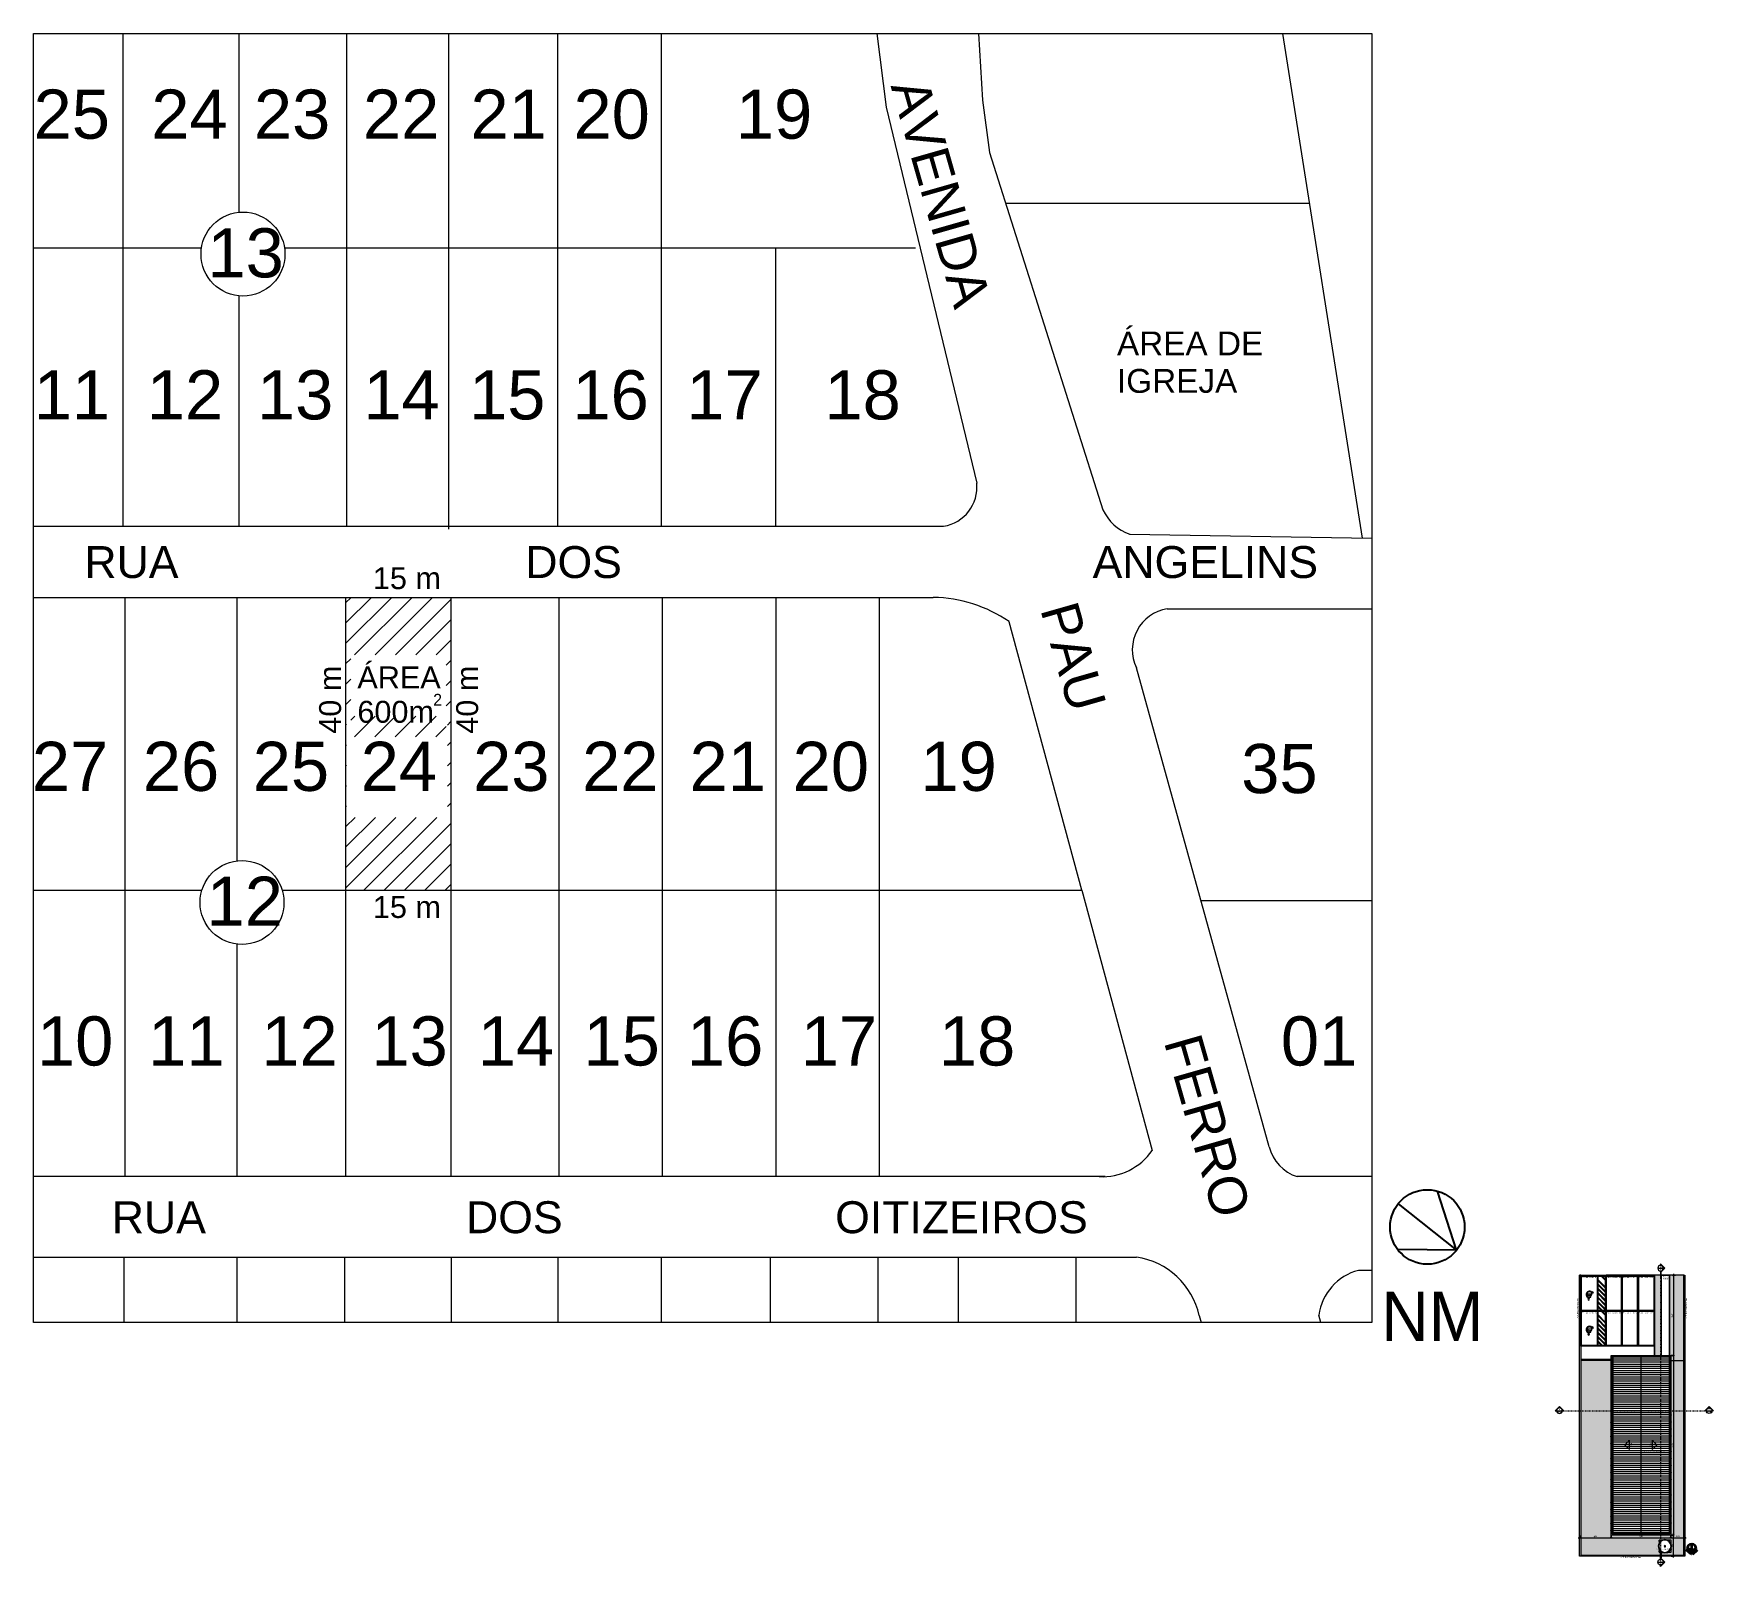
# Model space of a CAD drawing. Header units: metres. Extents: x 73 to 312, y -22 to 197.
import ezdxf

# ---------------------------------------------------------------- set-up
doc = ezdxf.new("R2010")
doc.units = ezdxf.units.M
doc.linetypes.add('_Pontos', pattern=[0.002, 0, -0.002])
for name, color, linetype, lineweight in [('Anotações genéricas', 10, 'Continuous', 9), ('Cortes', 10, 'Continuous', 9), ('Cotas', 10, 'Continuous', 9), ('Cotas-100', 10, 'Continuous', 9), ('Equipamento especial', 7, 'Continuous', 5), ('Estacionamento', 7, 'Continuous', 5), ('Janelas', 7, 'Continuous', 5), ('Linhas finas', 7, 'Continuous', 5), ('Linhas grossas', 250, 'Continuous', 25), ('Medium Lines', 90, 'Continuous', 35), ('Montantes de parede cortina', 7, 'Continuous', 5), ('Notas de texto', 10, 'Continuous', 9), ('Padrão de superfície', 7, 'Continuous', 5), ('Paredes', 7, 'Continuous', 5), ('Pilares estruturais', 7, 'Continuous', 5), ('Pisos', 7, 'Continuous', 5), ('Rampas', 7, 'Continuous', 5), ('SITUAÇÃO_dwg _3_', 8, 'Continuous', 5), ('Telhados', 7, 'Continuous', 5), ('Wide Lines', 50, 'Continuous', 70)]:
    doc.layers.add(name, color=color, linetype=linetype, lineweight=lineweight)
doc.styles.add('Arial', font='arial.ttf', dxfattribs={"height": 3.398734})
doc.styles.add('Arial_1', font='arial.ttf', dxfattribs={"height": 7.003404})
doc.styles.add('Arial_2', font='arial.ttf', dxfattribs={"height": 3.12212})
doc.styles.add('Arial_3', font='arial.ttf', dxfattribs={"height": 5.429422})
doc.styles.add('Arial_4', font='arial.ttf', dxfattribs={"height": 4.547994})
doc.styles.add('Arial_5', font='arial.ttf', dxfattribs={"height": 0.2})
doc.styles.add('Arial_6', font='arial.ttf', dxfattribs={"height": 0.002})
doc.styles.add('Century Gothic', font='GOTHIC.TTF', dxfattribs={"height": 7})
doc.styles.add('Century Gothic_1', font='GOTHIC.TTF', dxfattribs={"height": 1.7})
doc.styles.add('Century Gothic_2', font='GOTHIC.TTF', dxfattribs={"height": 0.17})
doc.styles.add('Century Gothic_3', font='GOTHIC.TTF', dxfattribs={"height": 0.1})
doc.styles.add('Century Gothic_B', font='GOTHICB.TTF', dxfattribs={"height": 0.2})
doc.styles.add('Century Gothic_B_1', font='GOTHICB.TTF', dxfattribs={"height": 0.17})
doc.dimstyles.new('externa_1_7_mm_azul_growarq', dxfattribs={"dimscale": 0.3048, "dimtxt": 0.177509, "dimasz": 1.049869, "dimexe": 0.328084, "dimexo": 0.0625, "dimgap": 0.164042, "dimtad": 1, "dimrnd": 0.01, "dimzin": 0, "dimdsep": 46, "dimtxsty": 'Century Gothic_B_1', "dimblk1": 'DOTSMALL', "dimblk2": 'DOTSMALL', "dimsah": 1, "dimcen": 0.09, "dimdle": 0.656168, "dimazin": 0, "dimtfac": 1, "dimtdec": 4, "dimtix": 1, "dimtmove": 0, "dimatfit": 3, "dimfxl": 0.984252, "dimfxlon": 1, "dimtvp": 1, "dimtolj": 1, "dimtzin": 0, "dimarcsym": 2})

msp = doc.modelspace()

# ---------------------------------------------------------------- texts
at = {"layer": 'Anotações genéricas', "color": 7, "char_height": 0.2, "width": 0.68945, "attachment_point": 1, "rotation": 90, "style": 'Arial_5'}
for insert in [(300.545, -4.596), (303.283, -4.58)]:
    msp.add_mtext('23%', dxfattribs=dict(at, insert=insert))
at = {"layer": 'Cortes', "color": 7, "attachment_point": 1}
for s, insert, char_height, width, style in [('03/04', (304.525, 20.772), 0.17, 0.72954, 'Century Gothic_2'), ('\\fCentury Gothic|b1|i0|c0|p34|;B', (304.737, 21.134), 0.2, 0.20042, 'Century Gothic_B'), ('03/04', (290.118, 0.474), 0.17, 0.72954, 'Century Gothic_2'), ('\\fCentury Gothic|b1|i0|c0|p34|;A', (290.308, 0.837), 0.2, 0.25654, 'Century Gothic_B'), ('03/04', (311.437, 0.474), 0.17, 0.72954, 'Century Gothic_2'), ('\\fCentury Gothic|b1|i0|c0|p34|;A', (311.626, 0.837), 0.2, 0.25654, 'Century Gothic_B'), ('03/04', (304.525, -21.093), 0.17, 0.72954, 'Century Gothic_2'), ('\\fCentury Gothic|b1|i0|c0|p34|;B', (304.737, -20.731), 0.2, 0.20042, 'Century Gothic_B')]:
    msp.add_mtext(s, dxfattribs=dict(at, insert=insert, char_height=char_height, width=width, style=style))
at = {"layer": 'Notas de texto', "color": 7, "attachment_point": 1}
for s, insert, char_height, width, style in [('2', (129.91, 102.677), 1.7, 1.52321, 'Century Gothic_1'), ('Estacionamento 01', (293.649, 19.623), 0.17, 2.6135, 'Century Gothic_2'), ('Estacionamento 02', (297.149, 19.623), 0.17, 2.6135, 'Century Gothic_2'), ('Estacionamento 03', (299.449, 19.623), 0.17, 2.6135, 'Century Gothic_2'), ('Estacionamento 04', (301.749, 19.623), 0.17, 2.6135, 'Century Gothic_2'), ('Entrada ', (305.166, 19.711), 0.17, 1.16245, 'Century Gothic_2'), ('Pedestre', (305.166, 19.434), 0.17, 1.21055, 'Century Gothic_2'), ('NM', (265.017, 17.502), 7, 19.64134, 'Century Gothic'), ('Estacionamento 05', (293.649, 14.583), 0.17, 2.6135, 'Century Gothic_2'), ('Estacionamento 06', (297.149, 14.583), 0.17, 2.6135, 'Century Gothic_2'), ('Estacionamento 07', (299.449, 14.583), 0.17, 2.6135, 'Century Gothic_2'), ('Estacionamento 08', (301.749, 14.583), 0.17, 2.6135, 'Century Gothic_2'), ('TELHA DE FIBROCIMENTO', (302.408, -5.275), 0.17, 3.34304, 'Century Gothic_2'), ("CAIXA D'ÁGUA 2000L", (304.215, -19.072), 0.17, 2.84599, 'Century Gothic_2'), ('ALTURA DO MURO 3,00m', (299.138, -20.257), 0.17, 3.30295, 'Century Gothic_2')]:
    msp.add_mtext(s, dxfattribs=dict(at, insert=insert, char_height=char_height, width=width, style=style))
at = {"layer": 'Notas de texto', "color": 7, "attachment_point": 1, "rotation": 90}
for s, insert, char_height, width, style in [('ALTURA DO MURO 3,00m', (292.914, 13.724), 0.17, 3.30295, 'Century Gothic_2'), ('ALTURA DO MURO 3,00m', (308.414, 13.724), 0.17, 3.30295, 'Century Gothic_2'), ('CALHA', (297.937, 7.175), 0.1, 0.5692, 'Century Gothic_3')]:
    msp.add_mtext(s, dxfattribs=dict(at, insert=insert, char_height=char_height, width=width, style=style))

# ---------------------------------------------------------------- blocks, each defined once
blk = doc.blocks.new('SITUAÇÃO_dwg _3_-1893990-SITUAÇÃO')
at = {"lineweight": 5}
h = blk.add_hatch(dxfattribs=at)
h.set_pattern_fill('FP_1', color=256, style=0, pattern_type=2)
h.set_pattern_definition([(45, (-166859.165, -24148.071), (-1.450983115, 1.450983115), [])])
h.paths.add_polyline_path([(2298.57, 1608.39), (2313.57, 1608.39), (2313.57, 1650.1), (2298.57, 1650.1)])
h.paths.add_polyline_path([(2313.07, 1618.78), (2313.07, 1633.21), (2298.68, 1633.21), (2298.68, 1618.78)])
h.paths.add_polyline_path([(2299.29, 1630.26), (2299.29, 1641.91), (2312.9, 1641.91), (2312.9, 1630.26)])
for p, q in [((2266.83, 1730.43), (2266.83, 1660.25)), ((2283.39, 1704.97), (2283.39, 1730.43)), ((2298.7, 1730.43), (2298.7, 1660.25)), ((2313.26, 1659.84), (2313.26, 1730.43)), ((2328.77, 1730.43), (2328.77, 1660.25)), ((2343.56, 1660.25), (2343.56, 1730.43)), ((2432.05, 1730.43), (2443.41, 1658.56)), ((2392.62, 1706.28), (2435.87, 1706.28)), ((2278.01, 1699.85), (2254.1, 1699.85)), ((2379.79, 1699.85), (2289.86, 1699.85)), ((2359.8, 1699.85), (2359.8, 1660.25)), ((2283.39, 1660.25), (2283.39, 1693.06)), ((2254.1, 1660.25), (2383.78, 1660.25)), ((2410.29, 1659.1), (2444.82, 1658.53)), ((2254.1, 1650.1), (2382.31, 1650.1)), ((2267.1, 1650.1), (2267.1, 1567.6)), ((2283.11, 1612.59), (2283.11, 1650.1)), ((2298.57, 1650.1), (2298.57, 1567.6)), ((2313.57, 1650.1), (2313.57, 1567.6)), ((2328.98, 1567.6), (2328.98, 1650.1)), ((2343.66, 1650.1), (2343.66, 1567.6)), ((2359.89, 1650.1), (2359.89, 1567.6)), ((2374.59, 1650.1), (2374.59, 1567.6)), ((2415.65, 1648.5), (2444.82, 1648.5)), ((2430.19, 1571.85), (2411.26, 1640.09)), ((2254.1, 1608.39), (2278.08, 1608.39)), ((2403.47, 1608.39), (2413.5, 1571.32)), ((2420.46, 1606.92), (2444.82, 1606.92)), ((2283.11, 1567.6), (2283.11, 1600.7)), ((2406.78, 1567.6), (2254.1, 1567.6)), ((2444.82, 1567.6), (2434.18, 1567.6)), ((2254.1, 1556.14), (2411.26, 1556.14)), ((2267.02, 1546.84), (2267.02, 1556.14)), ((2283.05, 1556.14), (2283.05, 1546.84)), ((2298.43, 1546.84), (2298.43, 1556.14)), ((2313.62, 1556.14), (2313.62, 1546.84)), ((2328.83, 1546.84), (2328.83, 1556.14)), ((2343.53, 1556.14), (2343.53, 1546.84)), ((2359.09, 1546.84), (2359.09, 1556.14)), ((2374.39, 1556.14), (2374.39, 1546.84)), ((2385.92, 1546.84), (2385.92, 1556.14)), ((2402.6, 1556.14), (2402.6, 1546.84)), ((2444.82, 1554.24), (2442.9, 1554.24)), ((2420.2, 1547.81), (2420.48, 1546.84)), ((2437.53, 1546.84), (2437.24, 1547.87))]:
    blk.add_line(p, q, dxfattribs=at)
at = {"lineweight": 5, "flags": 128}
blk.add_lwpolyline([(2254.1, 1730.43), (2444.82, 1730.43), (2444.82, 1546.84), (2254.1, 1546.84)], close=True, dxfattribs=at)
for points in [[(2374.27, 1730.43), (2375.57, 1719.97), (2388.5, 1666.39)], [(2388.73, 1730.43), (2389.31, 1720.94), (2390.34, 1713.49), (2406.47, 1662.59)], [(2289.52, 1608.39), (2403.47, 1608.39), (2393.11, 1646.65)]]:
    blk.add_lwpolyline(points, dxfattribs=at)
at = {"lineweight": 5}
for centre in [(2283.94, 1699.02), (2283.8, 1606.65)]:
    blk.add_circle(centre, 5.98, dxfattribs=at)
for centre, radius, start, end in [((2382.88, 1665.83), 5.65, 279.2047, 5.6873), ((2412.58, 1665.43), 6.73, 204.9643, 250.1836), ((2381.99, 1630.48), 19.63, 55.499, 89.0739), ((2416.58, 1642.66), 5.91, 99.0508, 205.7775), ((2406.36, 1576.3), 8.71, 267.1842, 325.1213), ((2435.97, 1573.28), 5.96, 193.816, 252.432), ((2409.67, 1545.46), 10.79, 12.5578, 81.541), ((2444.82, 1546.84), 7.65, 104.5457, 172.2477)]:
    blk.add_arc(centre, radius, start, end, dxfattribs=at)
at = {"lineweight": 5, "attachment_point": 1, "line_spacing_factor": 0.941778}
for s, insert, char_height, width, style in [('25', (2254.1, 1722.46), 7.003, 13.0322, 'Arial_1'), ('24', (2270.88, 1722.46), 7.003, 13.0322, 'Arial_1'), ('23', (2285.5, 1722.46), 7.003, 13.0322, 'Arial_1'), ('22', (2301.04, 1722.46), 7.003, 13.0322, 'Arial_1'), ('21', (2316.36, 1722.46), 7.003, 13.0322, 'Arial_1'), ('20', (2331.04, 1722.46), 7.003, 13.0322, 'Arial_1'), ('19', (2354.18, 1722.46), 7.003, 13.0322, 'Arial_1'), ('13', (2278.88, 1702.7), 7.003, 13.0322, 'Arial_1'), ('ÁREA DE\\PIGREJA', (2408.48, 1687.99), 3.399, 24.5504, 'Arial'), ('11', (2254.12, 1682.47), 7.003, 13.0322, 'Arial_1'), ('12', (2270.24, 1682.47), 7.003, 13.0322, 'Arial_1'), ('13', (2285.93, 1682.47), 7.003, 13.0322, 'Arial_1'), ('14', (2301.1, 1682.47), 7.003, 13.0322, 'Arial_1'), ('15', (2316.15, 1682.47), 7.003, 13.0322, 'Arial_1'), ('16', (2330.89, 1682.47), 7.003, 13.0322, 'Arial_1'), ('17', (2347.11, 1682.47), 7.003, 13.0322, 'Arial_1'), ('18', (2366.8, 1682.47), 7.003, 13.0322, 'Arial_1'), ('RUA                            DOS                                      ANGELINS', (2261.34, 1657.42), 4.548, 210.4136, 'Arial_4'), ('15 m', (2302.45, 1654.41), 3.122, 11.5817, 'Arial_2'), ('ÁREA\\P600m', (2300.24, 1640.28), 3.122, 14.1809, 'Arial_2'), ('27', (2253.86, 1629.55), 7.003, 13.0322, 'Arial_1'), ('26', (2269.67, 1629.55), 7.003, 13.0322, 'Arial_1'), ('25', (2285.33, 1629.55), 7.003, 13.0322, 'Arial_1'), ('24', (2300.72, 1629.55), 7.003, 13.0322, 'Arial_1'), ('23', (2316.73, 1629.55), 7.003, 13.0322, 'Arial_1'), ('22', (2332.27, 1629.55), 7.003, 13.0322, 'Arial_1'), ('21', (2347.58, 1629.55), 7.003, 13.0322, 'Arial_1'), ('20', (2362.27, 1629.55), 7.003, 13.0322, 'Arial_1'), ('19', (2380.48, 1629.55), 7.003, 13.0322, 'Arial_1'), ('35', (2426.19, 1629.23), 7.003, 13.0322, 'Arial_1'), ('12', (2278.75, 1610.33), 7.003, 13.0322, 'Arial_1'), ('15 m', (2302.45, 1607.57), 3.122, 11.5817, 'Arial_2'), ('10', (2254.58, 1590.43), 7.003, 13.0322, 'Arial_1'), ('11', (2270.43, 1590.43), 7.003, 13.0322, 'Arial_1'), ('12', (2286.55, 1590.43), 7.003, 13.0322, 'Arial_1'), ('13', (2302.24, 1590.43), 7.003, 13.0322, 'Arial_1'), ('14', (2317.4, 1590.43), 7.003, 13.0322, 'Arial_1'), ('15', (2332.46, 1590.43), 7.003, 13.0322, 'Arial_1'), ('16', (2347.2, 1590.43), 7.003, 13.0322, 'Arial_1'), ('17', (2363.42, 1590.43), 7.003, 13.0322, 'Arial_1'), ('18', (2383.11, 1590.43), 7.003, 13.0322, 'Arial_1'), ('01', (2431.84, 1590.43), 7.003, 13.0322, 'Arial_1'), ('RUA                     DOS                      OITIZEIROS', (2265.25, 1564.09), 4.548, 166.371, 'Arial_4')]:
    blk.add_mtext(s, dxfattribs=dict(at, insert=insert, char_height=char_height, width=width, style=style))
for s, insert, char_height, width, rotation, style in [('AVENIDA                     PAU                       FERRO', (2381.43, 1724.48), 5.4294, 201.1248, 285.955, 'Arial_3'), ('40 m', (2294.79, 1630.69), 3.122, 11.5817, 90, 'Arial_2'), ('40 m', (2314.32, 1630.69), 3.122, 11.5817, 90, 'Arial_2')]:
    blk.add_mtext(s, dxfattribs=dict(at, insert=insert, char_height=char_height, width=width, rotation=rotation, style=style))
blk = doc.blocks.new('Rectangular Mullion - montante retangular 2_5x7_5cm_growarq-1879271-LOCAÇÃO E COBERTA')
at = {"layer": 'Montantes de parede cortina'}
for p, q in [((-13.12, 7.71), (-13.12, 7.74)), ((-13.12, 7.74), (-8.87, 7.74)), ((-8.87, 7.71), (-13.12, 7.71)), ((-8.87, 7.74), (-8.87, 7.71))]:
    blk.add_line(p, q, dxfattribs=at)
blk = doc.blocks.new('Rectangular Mullion - montante retangular 5x5cm_growarq-1848563-LOCAÇÃO E COBERTA')
at = {"layer": 'Montantes de parede cortina'}
for p, q in [((0, 0), (-0.05, 0)), ((-0.05, 0), (-0.05, -0.05)), ((-0.05, -0.05), (0, -0.05))]:
    blk.add_line(p, q, dxfattribs=at)
blk = doc.blocks.new('Rectangular Mullion - montante retangular 2_5x7_5cm_growarq-1879279-LOCAÇÃO E COBERTA')
at = {"layer": 'Montantes de parede cortina'}
for p, q in [((-0.27, 7.68), (-0.27, 7.71)), ((-0.27, 7.71), (1.48, 7.71)), ((1.48, 7.68), (-0.27, 7.68)), ((1.48, 7.71), (1.48, 7.68))]:
    blk.add_line(p, q, dxfattribs=at)
blk = doc.blocks.new('Rectangular Mullion - montante retangular 5x5cm_growarq-1848497-LOCAÇÃO E COBERTA')
at = {"layer": 'Montantes de parede cortina'}
for p, q in [((0, 0), (-0.05, 0)), ((-0.05, 0), (-0.05, -0.05)), ((-0.05, -0.05), (0, -0.05))]:
    blk.add_line(p, q, dxfattribs=at)
blk = doc.blocks.new('Rectangular Mullion - montante retangular 5x5cm_growarq-1848501-LOCAÇÃO E COBERTA')
at = {"layer": 'Montantes de parede cortina'}
for p, q in [((-0.05, -0.05), (-0.05, 0)), ((-0.05, 0), (0, 0)), ((0, -0.05), (-0.05, -0.05))]:
    blk.add_line(p, q, dxfattribs=at)
blk = doc.blocks.new('Rectangular Mullion - montante retangular 5x5cm_growarq-1848567-LOCAÇÃO E COBERTA')
at = {"layer": 'Montantes de parede cortina'}
for p, q in [((-0.05, -0.05), (-0.05, 0)), ((-0.05, 0), (0, 0)), ((0, -0.05), (-0.05, -0.05))]:
    blk.add_line(p, q, dxfattribs=at)
blk = doc.blocks.new('janela vidro múltiplas_growarq - janela 1 Folha - 80 x 50 cm - persiana_growarq-1837365-LOCAÇÃO E COBERTA')
at = {"layer": 'Janelas'}
for p, q in [((-0.12, 0.1), (-0.43, 0.1)), ((-0.43, 0.1), (-0.43, 0.07)), ((0.42, 0.1), (-0.07, 0.1)), ((0.42, 0.07), (0.42, 0.1))]:
    blk.add_line(p, q, dxfattribs=at)
blk = doc.blocks.new('janela vidro múltiplas_growarq - janela 1 Folha - 80 x 50 cm - persiana_growarq-1888383-LOCAÇÃO E COBERTA')
at = {"layer": 'Janelas'}
for p, q in [((-0.43, -0.07), (-0.43, -0.1)), ((-0.43, -0.1), (-0.3, -0.1)), ((-0.2, -0.1), (0.42, -0.1)), ((0.42, -0.1), (0.42, -0.07))]:
    blk.add_line(p, q, dxfattribs=at)
blk = doc.blocks.new('janela vidro múltiplas_growarq - janela 1 Folha - 80 x 50 cm - persiana_growarq-V1-LOCAÇÃO E COBERTA')
at = {"layer": 'Janelas'}
for p, q in [((-0.43, -0.07), (-0.43, -0.1)), ((-0.43, -0.1), (0.34, -0.1))]:
    blk.add_line(p, q, dxfattribs=at)
blk = doc.blocks.new('janela vidro múltiplas_growarq - janela 1 Folha - 80 x 50 cm - persiana_growarq-V2-LOCAÇÃO E COBERTA')
at = {"layer": 'Janelas'}
for p, q in [((-0.43, -0.07), (-0.43, -0.1)), ((-0.43, -0.1), (-0.36, -0.1)), ((-0.31, -0.1), (0.42, -0.1)), ((0.42, -0.1), (0.42, -0.07))]:
    blk.add_line(p, q, dxfattribs=at)
blk = doc.blocks.new('Louvre - Louvre-1883594-LOCAÇÃO E COBERTA')
at = {"layer": 'Janelas'}
for p, q in [((-0.84, -0.1), (-0.82, -0.07)), ((-0.84, -0.07), (-0.84, -0.1)), ((-0.84, -0.1), (-0.79, -0.1)), ((-0.79, -0.1), (-0.81, -0.07)), ((-0.79, -0.1), (-0.79, -0.07)), ((0.21, -0.1), (0.23, -0.07)), ((0.21, -0.1), (0.21, -0.07)), ((0.26, -0.1), (0.21, -0.1)), ((0.26, -0.1), (0.24, -0.07)), ((0.26, -0.07), (0.26, -0.1))]:
    blk.add_line(p, q, dxfattribs=at)
blk = doc.blocks.new('Louvre - Louvre-1884877-LOCAÇÃO E COBERTA')
at = {"layer": 'Janelas'}
for p, q in [((-0.84, 0.1), (-0.82, 0.07)), ((-0.84, 0.07), (-0.84, 0.1)), ((-0.84, 0.1), (-0.79, 0.1)), ((-0.79, 0.1), (-0.81, 0.07)), ((-0.79, 0.1), (-0.79, 0.07)), ((0.21, 0.1), (0.23, 0.07)), ((0.26, 0.1), (0.21, 0.1)), ((0.21, 0.1), (0.21, 0.07)), ((0.26, 0.1), (0.24, 0.07)), ((0.26, 0.07), (0.26, 0.1))]:
    blk.add_line(p, q, dxfattribs=at)
blk = doc.blocks.new('Vaga de estacionamento padrão PBH - PNE padrão PBH-1893229-LOCAÇÃO E COBERTA')
at = {"layer": 'Estacionamento'}
for p, q in [((-0.05, 5.05), (3.55, 5.05)), ((-0.05, -0.05), (-0.05, 5.05)), ((0.05, 4.95), (2.3, 4.95)), ((0.05, 0.05), (0.05, 4.95)), ((2.4, 4.95), (2.3, 4.95)), ((2.3, 4.95), (2.3, 0.05)), ((2.4, 0.05), (2.4, 4.95)), ((2.4, 4.95), (2.83, 4.95)), ((2.97, 4.95), (2.83, 4.95)), ((2.83, 4.95), (3.45, 4.33)), ((3.45, 4.47), (2.97, 4.95)), ((2.97, 4.95), (3.45, 4.95)), ((3.45, 4.95), (3.45, 4.47)), ((3.55, 5.05), (3.55, -0.05)), ((1.58, 2.71), (1.41, 2.36)), ((1.45, 2.59), (1.51, 2.66)), ((1.46, 2.2), (1.63, 2.58)), ((1.77, 2.62), (1.58, 2.71)), ((1.63, 2.58), (1.73, 2.53)), ((1.73, 2.53), (1.77, 2.62)), ((3.45, 3.35), (2.4, 4.4)), ((2.4, 4.4), (2.4, 4.26)), ((2.4, 4.26), (3.45, 3.21)), ((3.45, 2.73), (2.4, 3.78)), ((2.4, 3.78), (2.4, 3.64)), ((2.4, 3.64), (3.45, 2.59)), ((3.45, 2.11), (2.4, 3.16)), ((2.4, 3.16), (2.4, 3.01)), ((2.4, 3.01), (3.45, 1.97)), ((3.45, 1.49), (2.4, 2.53)), ((2.4, 2.53), (2.4, 2.39)), ((3.45, 4.33), (3.45, 4.47)), ((3.45, 4.33), (3.45, 3.35)), ((3.45, 3.21), (3.45, 3.35)), ((3.45, 3.21), (3.45, 2.73)), ((3.45, 2.59), (3.45, 2.73)), ((3.45, 2.59), (3.45, 2.11)), ((2.3, 0.05), (0.05, 0.05)), ((0.91, 1.92), (0.91, 2.03)), ((1.41, 2.36), (0.96, 2.36)), ((0.96, 2.36), (0.96, 1.8)), ((0.96, 1.8), (1.17, 1.8)), ((1.17, 2.06), (1.17, 2.2)), ((1.17, 2.2), (1.46, 2.2)), ((1.39, 2.06), (1.17, 2.06)), ((1.17, 1.8), (1.17, 1.95)), ((1.17, 1.95), (1.32, 1.95)), ((1.32, 1.95), (1.39, 1.95)), ((1.39, 1.95), (1.39, 2.06)), ((2.3, 0.05), (2.4, 0.05)), ((2.4, 2.39), (3.45, 1.34)), ((3.45, 0.86), (2.4, 1.91)), ((2.4, 1.91), (2.4, 1.77)), ((2.4, 1.77), (3.45, 0.72)), ((3.45, 0.24), (2.4, 1.29)), ((2.4, 1.29), (2.4, 1.15)), ((2.4, 1.15), (3.45, 0.1)), ((3.02, 0.05), (2.4, 0.67)), ((2.4, 0.67), (2.4, 0.53)), ((2.4, 0.53), (2.88, 0.05)), ((2.88, 0.05), (2.4, 0.05)), ((2.88, 0.05), (3.02, 0.05)), ((3.45, 0.05), (3.02, 0.05)), ((3.45, 1.97), (3.45, 2.11)), ((3.45, 1.97), (3.45, 1.49)), ((3.45, 1.34), (3.45, 1.49)), ((3.45, 1.34), (3.45, 0.86)), ((3.45, 0.72), (3.45, 0.86)), ((3.45, 0.72), (3.45, 0.24)), ((3.45, 0.1), (3.45, 0.24)), ((3.45, 0.1), (3.45, 0.05)), ((2.3, -0.05), (-0.05, -0.05)), ((2.83, -0.05), (2.4, -0.05)), ((3.55, -0.05), (2.97, -0.05))]:
    blk.add_line(p, q, dxfattribs=at)
for centre, radius, start, end in [((1.18, 2.31), 0.477, 47.1717, 235.6651), ((1.18, 2.31), 0.388, 45.3418, 226.2034), ((1.06, 1.64), 0.12, 0, 180), ((1.06, 1.64), 0.12, 180, 360)]:
    blk.add_arc(centre, radius, start, end, dxfattribs=at)
blk = doc.blocks.new('Vaga de estacionamento padrão PBH - PNE padrão PBH-V3-LOCAÇÃO E COBERTA')
at = {"layer": 'Estacionamento'}
for p, q in [((-0.05, 5.05), (2.3, 5.05)), ((-0.05, -0.05), (-0.05, 5.05)), ((0.05, 4.95), (2.3, 4.95)), ((0.05, 0.05), (0.05, 4.95)), ((2.4, 4.95), (2.3, 4.95)), ((2.3, 4.95), (2.3, 0.05)), ((2.4, 5.05), (2.88, 5.05)), ((2.4, 0.05), (2.4, 4.95)), ((2.4, 4.95), (2.83, 4.95)), ((2.97, 4.95), (2.83, 4.95)), ((2.83, 4.95), (3.45, 4.33)), ((3.45, 4.47), (2.97, 4.95)), ((2.97, 4.95), (3.45, 4.95)), ((3.02, 5.05), (3.55, 5.05)), ((3.45, 4.95), (3.45, 4.47)), ((3.55, 5.05), (3.55, -0.05)), ((1.58, 2.71), (1.41, 2.36)), ((1.45, 2.59), (1.51, 2.66)), ((1.46, 2.2), (1.63, 2.58)), ((1.77, 2.62), (1.58, 2.71)), ((1.63, 2.58), (1.73, 2.53)), ((1.73, 2.53), (1.77, 2.62)), ((3.45, 3.35), (2.4, 4.4)), ((2.4, 4.4), (2.4, 4.26)), ((2.4, 4.26), (3.45, 3.21)), ((3.45, 2.73), (2.4, 3.78)), ((2.4, 3.78), (2.4, 3.64)), ((2.4, 3.64), (3.45, 2.59)), ((3.45, 2.11), (2.4, 3.16)), ((2.4, 3.16), (2.4, 3.01)), ((2.4, 3.01), (3.45, 1.97)), ((3.45, 1.49), (2.4, 2.53)), ((2.4, 2.53), (2.4, 2.39)), ((3.45, 4.33), (3.45, 4.47)), ((3.45, 4.33), (3.45, 3.35)), ((3.45, 3.21), (3.45, 3.35)), ((3.45, 3.21), (3.45, 2.73)), ((3.45, 2.59), (3.45, 2.73)), ((3.45, 2.59), (3.45, 2.11)), ((2.3, 0.05), (0.05, 0.05)), ((0.91, 1.92), (0.91, 2.03)), ((1.41, 2.36), (0.96, 2.36)), ((0.96, 2.36), (0.96, 1.8)), ((0.96, 1.8), (1.17, 1.8)), ((1.17, 2.06), (1.17, 2.2)), ((1.17, 2.2), (1.46, 2.2)), ((1.39, 2.06), (1.17, 2.06)), ((1.17, 1.8), (1.17, 1.95)), ((1.17, 1.95), (1.32, 1.95)), ((1.32, 1.95), (1.39, 1.95)), ((1.39, 1.95), (1.39, 2.06)), ((2.3, 0.05), (2.4, 0.05)), ((2.4, 2.39), (3.45, 1.34)), ((3.45, 0.86), (2.4, 1.91)), ((2.4, 1.91), (2.4, 1.77)), ((2.4, 1.77), (3.45, 0.72)), ((3.45, 0.24), (2.4, 1.29)), ((2.4, 1.29), (2.4, 1.15)), ((2.4, 1.15), (3.45, 0.1)), ((3.02, 0.05), (2.4, 0.67)), ((2.4, 0.67), (2.4, 0.53)), ((2.4, 0.53), (2.88, 0.05)), ((2.88, 0.05), (2.4, 0.05)), ((2.88, 0.05), (3.02, 0.05)), ((3.45, 0.05), (3.02, 0.05)), ((3.45, 1.97), (3.45, 2.11)), ((3.45, 1.97), (3.45, 1.49)), ((3.45, 1.34), (3.45, 1.49)), ((3.45, 1.34), (3.45, 0.86)), ((3.45, 0.72), (3.45, 0.86)), ((3.45, 0.72), (3.45, 0.24)), ((3.45, 0.1), (3.45, 0.24)), ((3.45, 0.1), (3.45, 0.05)), ((3.55, -0.05), (-0.05, -0.05))]:
    blk.add_line(p, q, dxfattribs=at)
for centre, radius, start, end in [((1.18, 2.31), 0.477, 47.1717, 235.6651), ((1.18, 2.31), 0.388, 45.3418, 226.2034), ((1.06, 1.64), 0.12, 0, 180), ((1.06, 1.64), 0.12, 180, 360)]:
    blk.add_arc(centre, radius, start, end, dxfattribs=at)
blk = doc.blocks.new('Vaga de estacionamento padrão PBH - Padrão PBH-1892685-LOCAÇÃO E COBERTA')
at = {"layer": 'Estacionamento'}
for p, q in [((-0.05, 0.05), (2.35, 0.05)), ((-0.05, -0.53), (-0.05, 0.05)), ((2.35, 0.05), (2.35, -5.05)), ((-0.05, -1.65), (-0.05, -0.67)), ((-0.05, -2.27), (-0.05, -1.79)), ((0.05, -0.05), (2.25, -0.05)), ((0.05, -4.95), (0.05, -0.05)), ((2.25, -0.05), (2.25, -4.95)), ((-0.05, -2.89), (-0.05, -2.41)), ((-0.05, -3.51), (-0.05, -3.03)), ((-0.05, -4.13), (-0.05, -3.65)), ((-0.05, -4.76), (-0.05, -4.28)), ((-0.05, -5.05), (-0.05, -4.9)), ((2.35, -5.05), (-0.05, -5.05)), ((2.25, -4.95), (0.05, -4.95))]:
    blk.add_line(p, q, dxfattribs=at)
blk = doc.blocks.new('Vaga de estacionamento padrão PBH - Padrão PBH-V4-LOCAÇÃO E COBERTA')
at = {"layer": 'Estacionamento'}
for p, q in [((-0.05, 0.05), (2.35, 0.05)), ((-0.05, -0.53), (-0.05, 0.05)), ((2.35, 0.05), (2.35, -5.05)), ((-0.05, -1.65), (-0.05, -0.67)), ((-0.05, -2.27), (-0.05, -1.79)), ((0.05, -0.05), (2.25, -0.05)), ((0.05, -4.95), (0.05, -0.05)), ((2.25, -0.05), (2.25, -4.95)), ((-0.05, -2.89), (-0.05, -2.41)), ((-0.05, -3.51), (-0.05, -3.03)), ((-0.05, -4.13), (-0.05, -3.65)), ((-0.05, -4.75), (-0.05, -4.28)), ((-0.05, -5.05), (-0.05, -4.9)), ((2.35, -5.05), (-0.05, -5.05)), ((2.25, -4.95), (0.05, -4.95))]:
    blk.add_line(p, q, dxfattribs=at)
blk = doc.blocks.new('Vaga de estacionamento padrão PBH - Padrão PBH-V5-LOCAÇÃO E COBERTA')
at = {"layer": 'Estacionamento'}
for p, q in [((-0.0508, 0.0508), (2.3508, 0.0508)), ((-0.0508, -5.0508), (-0.0508, 0.0508)), ((2.3508, 0.0508), (2.3508, -5.0508)), ((0.0508, -0.0508), (2.2492, -0.0508)), ((0.0508, -4.9492), (0.0508, -0.0508)), ((2.2492, -0.0508), (2.2492, -4.9492)), ((2.3508, -5.0508), (-0.0508, -5.0508)), ((2.2492, -4.9492), (0.0508, -4.9492))]:
    blk.add_line(p, q, dxfattribs=at)
blk = doc.blocks.new('caixa d_água_growarq - caixa d_água 2000 litros_growarq-1567719-LOCAÇÃO E COBERTA')
at = {"layer": 'Equipamento especial'}
for radius, start, end in [(0.945, 0, 180), (0.945, 180, 0), (0.867, 360, 180), (0.867, 180, 360), (0.1, 360, 180), (0.1, 180, 360)]:
    blk.add_arc((0, 0), radius, start, end, dxfattribs=at)
blk = doc.blocks.new('Corte - anotação corte executivo simples_growarq-1744956-LOCAÇÃO E COBERTA')
at = {"layer": 'Cortes'}
h = blk.add_hatch(color=256, dxfattribs=at)
edge = h.paths.add_edge_path()
edge.add_line((-0.0064, 0.0061), (-0.0002, 0))
edge.add_line((-0.0002, 0), (-0.0024, 0))
edge.add_arc((-0.0064, 0), 0.004, 0, 180)
edge.add_line((-0.0104, 0), (-0.0125, 0))
edge.add_line((-0.0125, 0), (-0.0064, 0.0061))
for p, q in [((-0.0064, 0.0061), (-0.0125, 0)), ((-0.0125, 0), (-0.0104, 0)), ((-0.0002, 0), (-0.0064, 0.0061)), ((-0.0024, 0), (-0.0002, 0))]:
    blk.add_line(p, q, dxfattribs=at)
for start, end in [(360, 180), (0, 180), (180, 360)]:
    blk.add_arc((-0.0064, 0), 0.004, start, end, dxfattribs=at)
blk = doc.blocks.new('Corte - anotação corte executivo_growarq-391278-LOCAÇÃO E COBERTA')
at = {"layer": 'Cortes'}
h = blk.add_hatch(color=256, dxfattribs=at)
edge = h.paths.add_edge_path()
edge.add_line((-0.0064, 0.0061), (-0.0002, 0))
edge.add_line((-0.0002, 0), (-0.0024, 0))
edge.add_arc((-0.0064, 0), 0.004, 0, 180)
edge.add_line((-0.0104, 0), (-0.0125, 0))
edge.add_line((-0.0125, 0), (-0.0064, 0.0061))
blk.add_hatch(color=256, dxfattribs=at).paths.add_polyline_path([(0.008, 0), (0.0003, 0), (-0.0005, 0.0008), (0.008, 0.0008)])
for p, q in [((-0.0064, 0.0061), (-0.0125, 0)), ((-0.0125, 0), (-0.0104, 0)), ((-0.0002, 0), (-0.0064, 0.0061)), ((-0.0024, 0), (-0.0002, 0)), ((0.008, 0.0008), (-0.0005, 0.0008)), ((-0.0005, 0.0008), (0.0003, 0)), ((0.008, 0), (0.008, 0.0008)), ((0.0003, 0), (0.008, 0))]:
    blk.add_line(p, q, dxfattribs=at)
for start, end in [(360, 180), (0, 180), (180, 360)]:
    blk.add_arc((-0.0064, 0), 0.004, start, end, dxfattribs=at)
blk = doc.blocks.new('símbolo inclinação_growarq - símbolo inclinação caimento telhado_growarq-1661472-LOCAÇÃO E COBERTA')
at = {"layer": 'Anotações genéricas'}
for p, q in [((0, 0.0068), (-0.0068, 0)), ((-0.0068, 0), (0.0068, 0)), ((0.0068, 0), (0, 0.0068))]:
    blk.add_line(p, q, dxfattribs=at)
blk = doc.blocks.new('símbolo norte_growarq - símbolo norte_growarq-1661470-LOCAÇÃO E COBERTA')
at = {"layer": 'Medium Lines'}
blk.add_line((0, 0.0064), (0, -0.0064), dxfattribs=at)
for start, end in [(360, 180), (180, 360)]:
    blk.add_arc((0, 0), 0.00636, start, end, dxfattribs=at)
at = {"layer": 'Wide Lines'}
for q in [(-0.0068, 0), (0.0068, 0)]:
    blk.add_line((0, 0.0064), q, dxfattribs=at)
at = {"layer": 'Anotações genéricas', "color": 7, "insert": (-0.0009, 0.0095), "char_height": 0.002, "width": 0.000401, "attachment_point": 1, "style": 'Arial_6'}
blk.add_mtext('N', dxfattribs=at)
blk = doc.blocks.new('DIMBLOCK1-LOCAÇÃO E COBERTA')
at = {"layer": 'Cotas-100', "lineweight": 25}
h = blk.add_hatch(color=152, dxfattribs=at)
edge = h.paths.add_edge_path()
edge.add_arc((306.65, 19.85), 0.04, 0, 360)
h = blk.add_hatch(color=152, dxfattribs=at)
edge = h.paths.add_edge_path()
edge.add_arc((306.65, 8.41), 0.04, 0, 360)
at = {"layer": 'Cotas-100', "color": 142}
for p, q in [((306.95, 19.85), (306.55, 19.85)), ((306.65, 20.05), (306.65, 8.21)), ((306.65, 19.85), (306.95, 19.85)), ((306.35, 8.41), (306.75, 8.41)), ((306.65, 8.41), (306.35, 8.41))]:
    blk.add_line(p, q, dxfattribs=at)
at = {"layer": 'Cotas-100', "color": 152, "lineweight": 25}
for centre in [(306.65, 19.85), (306.65, 8.41)]:
    blk.add_circle(centre, 0.04, dxfattribs=at)
at = {"layer": 'Cotas-100', "color": 0, "insert": (306.37, 13.83), "char_height": 0.17, "width": 0.7093, "attachment_point": 1, "rotation": 90, "line_spacing_factor": 0.984502, "style": 'Century Gothic_B_1'}
blk.add_mtext('11,44', dxfattribs=at)
blk = doc.blocks.new('_DotSmall')
at = {"color": 0, "linetype": 'ByBlock', "const_width": 0.5}
blk.add_lwpolyline([(-0.0625, 0, 1), (0.0625, 0, 1)], format="xyb", close=True, dxfattribs=at)
blk = doc.blocks.new('DIMBLOCK2-LOCAÇÃO E COBERTA')
at = {"layer": 'Cotas-100', "lineweight": 25}
h = blk.add_hatch(color=152, dxfattribs=at)
edge = h.paths.add_edge_path()
edge.add_arc((306.28, -17.53), 0.04, 0, 360)
h = blk.add_hatch(color=152, dxfattribs=at)
edge = h.paths.add_edge_path()
edge.add_arc((308.28, -17.53), 0.04, 0, 360)
at = {"layer": 'Cotas-100', "color": 142}
for p, q in [((306.08, -17.53), (308.48, -17.53)), ((306.28, -17.23), (306.28, -17.63)), ((306.28, -17.53), (306.28, -17.23)), ((308.28, -17.23), (308.28, -17.63)), ((308.28, -17.53), (308.28, -17.23))]:
    blk.add_line(p, q, dxfattribs=at)
at = {"layer": 'Cotas-100', "color": 152, "lineweight": 25}
for centre in [(306.28, -17.53), (308.28, -17.53)]:
    blk.add_circle(centre, 0.04, dxfattribs=at)
at = {"layer": 'Cotas-100', "color": 0, "insert": (307.05, -17.25), "char_height": 0.17, "width": 0.5517, "attachment_point": 1, "line_spacing_factor": 0.984502, "style": 'Century Gothic_B_1'}
blk.add_mtext('2,00', dxfattribs=at)
blk = doc.blocks.new('DIMBLOCK3-LOCAÇÃO E COBERTA')
at = {"layer": 'Cotas-100', "lineweight": 25}
h = blk.add_hatch(color=152, dxfattribs=at)
edge = h.paths.add_edge_path()
edge.add_arc((297.78, -17.53), 0.04, 0, 360)
h = blk.add_hatch(color=152, dxfattribs=at)
edge = h.paths.add_edge_path()
edge.add_arc((306.28, -17.53), 0.04, 0, 360)
at = {"layer": 'Cotas-100', "color": 142}
for p, q in [((297.58, -17.53), (306.48, -17.53)), ((297.78, -17.23), (297.78, -17.63)), ((297.78, -17.53), (297.78, -17.23)), ((306.28, -17.23), (306.28, -17.63)), ((306.28, -17.53), (306.28, -17.23))]:
    blk.add_line(p, q, dxfattribs=at)
at = {"layer": 'Cotas-100', "color": 152, "lineweight": 25}
for centre in [(297.78, -17.53), (306.28, -17.53)]:
    blk.add_circle(centre, 0.04, dxfattribs=at)
at = {"layer": 'Cotas-100', "color": 0, "insert": (301.8, -17.25), "char_height": 0.17, "width": 0.5517, "attachment_point": 1, "line_spacing_factor": 0.984502, "style": 'Century Gothic_B_1'}
blk.add_mtext('8,50', dxfattribs=at)
blk = doc.blocks.new('DIMBLOCK4-LOCAÇÃO E COBERTA')
at = {"layer": 'Cotas-100', "lineweight": 25}
h = blk.add_hatch(color=152, dxfattribs=at)
edge = h.paths.add_edge_path()
edge.add_arc((293.28, -17.53), 0.04, 0, 360)
h = blk.add_hatch(color=152, dxfattribs=at)
edge = h.paths.add_edge_path()
edge.add_arc((297.78, -17.53), 0.04, 0, 360)
at = {"layer": 'Cotas-100', "color": 142}
for p, q in [((293.08, -17.53), (297.98, -17.53)), ((293.28, -17.23), (293.28, -17.63)), ((293.28, -17.53), (293.28, -17.23)), ((297.78, -17.23), (297.78, -17.63)), ((297.78, -17.53), (297.78, -17.23))]:
    blk.add_line(p, q, dxfattribs=at)
at = {"layer": 'Cotas-100', "color": 152, "lineweight": 25}
for centre in [(293.28, -17.53), (297.78, -17.53)]:
    blk.add_circle(centre, 0.04, dxfattribs=at)
at = {"layer": 'Cotas-100', "color": 0, "insert": (295.3, -17.25), "char_height": 0.17, "width": 0.5517, "attachment_point": 1, "line_spacing_factor": 0.984502, "style": 'Century Gothic_B_1'}
blk.add_mtext('4,50', dxfattribs=at)
blk = doc.blocks.new('DIMBLOCK5-LOCAÇÃO E COBERTA')
at = {"layer": 'Cotas-100', "lineweight": 25}
h = blk.add_hatch(color=152, dxfattribs=at)
edge = h.paths.add_edge_path()
edge.add_arc((306.65, 8.41), 0.04, 0, 360)
h = blk.add_hatch(color=152, dxfattribs=at)
edge = h.paths.add_edge_path()
edge.add_arc((306.65, -17.15), 0.04, 0, 360)
at = {"layer": 'Cotas-100', "color": 142}
for p, q in [((306.35, 8.41), (306.75, 8.41)), ((306.65, 8.41), (306.35, 8.41)), ((306.65, 8.61), (306.65, -17.35)), ((306.35, -17.15), (306.75, -17.15)), ((306.65, -17.15), (306.35, -17.15))]:
    blk.add_line(p, q, dxfattribs=at)
at = {"layer": 'Cotas-100', "color": 152, "lineweight": 25}
for centre in [(306.65, 8.41), (306.65, -17.15)]:
    blk.add_circle(centre, 0.04, dxfattribs=at)
at = {"layer": 'Cotas-100', "color": 0, "insert": (306.37, -4.67), "char_height": 0.17, "width": 0.7093, "attachment_point": 1, "rotation": 90, "line_spacing_factor": 0.984502, "style": 'Century Gothic_B_1'}
blk.add_mtext('25,56', dxfattribs=at)
blk = doc.blocks.new('DIMBLOCK6-LOCAÇÃO E COBERTA')
at = {"layer": 'Cotas-100', "lineweight": 25}
h = blk.add_hatch(color=152, dxfattribs=at)
edge = h.paths.add_edge_path()
edge.add_arc((306.65, -17.15), 0.04, 0, 360)
h = blk.add_hatch(color=152, dxfattribs=at)
edge = h.paths.add_edge_path()
edge.add_arc((306.65, -20.15), 0.04, 0, 360)
at = {"layer": 'Cotas-100', "color": 142}
for p, q in [((306.35, -17.15), (306.75, -17.15)), ((306.65, -17.15), (306.35, -17.15)), ((306.65, -20.35), (306.65, -16.95)), ((306.35, -20.15), (306.75, -20.15)), ((306.65, -20.15), (306.35, -20.15))]:
    blk.add_line(p, q, dxfattribs=at)
at = {"layer": 'Cotas-100', "color": 152, "lineweight": 25}
for centre in [(306.65, -17.15), (306.65, -20.15)]:
    blk.add_circle(centre, 0.04, dxfattribs=at)
at = {"layer": 'Cotas-100', "color": 0, "insert": (306.37, -18.88), "char_height": 0.17, "width": 0.5517, "attachment_point": 1, "rotation": 90, "line_spacing_factor": 0.984502, "style": 'Century Gothic_B_1'}
blk.add_mtext('3,00', dxfattribs=at)

# ---------------------------------------------------------------- dimensions: what is measured, and where the dimension line sits
at = {"layer": 'Cotas', "color": 142}
for base, p1, p2, override, picture, middle in [((306.646, 8.406), (306.946, 19.846), (306.346, 8.406), {"dimpost": '<>', "dimfxl": 11.455723}, 'DIMBLOCK1-LOCAÇÃO E COBERTA', (306.507, 14.126)), ((306.646, -17.154), (306.346, 8.406), (306.346, -17.154), {"dimpost": '<>', "dimfxl": 25.56}, 'DIMBLOCK5-LOCAÇÃO E COBERTA', (306.506, -4.374)), ((306.646, -17.154), (306.346, -20.154), (306.346, -17.154), {"dimpost": '<>', "dimfxl": 3}, 'DIMBLOCK6-LOCAÇÃO E COBERTA', (306.506, -18.654))]:
    dim = msp.add_linear_dim(base=base, p1=p1, p2=p2, angle=90, dimstyle='externa_1_7_mm_azul_growarq', override=override, dxfattribs=at)
    dim.commit()
    dim.dimension.update_dxf_attribs({"geometry": picture, "text_midpoint": middle})
for base, p1, p2, override, picture, middle in [((297.781, -17.526), (293.281, -17.226), (297.781, -17.226), {"dimpost": '<>', "dimfxl": 4.5}, 'DIMBLOCK4-LOCAÇÃO E COBERTA', (295.531, -17.386)), ((306.281, -17.526), (297.781, -17.226), (306.281, -17.226), {"dimpost": '<>', "dimfxl": 8.5}, 'DIMBLOCK3-LOCAÇÃO E COBERTA', (302.031, -17.386)), ((308.281, -17.526), (306.281, -17.226), (308.281, -17.226), {"dimpost": '<>', "dimfxl": 2}, 'DIMBLOCK2-LOCAÇÃO E COBERTA', (307.281, -17.386))]:
    dim = msp.add_linear_dim(base=base, p1=p1, p2=p2, dimstyle='externa_1_7_mm_azul_growarq', override=override, dxfattribs=at)
    dim.commit()
    dim.dimension.update_dxf_attribs({"geometry": picture, "text_midpoint": middle})

# ---------------------------------------------------------------- hatches: boundary and pattern name
at = {"layer": 'Padrão de superfície'}
h = msp.add_hatch(color=254, dxfattribs=at)
h.paths.add_polyline_path([(293.431, -20.004), (308.131, -20.004), (308.131, 7.681), (306.281, 7.681), (306.281, -0.041), (306.319, -0.041), (306.319, -0.091), (306.281, -0.091), (306.281, -1.041), (306.319, -1.041), (306.319, -1.141), (306.281, -1.141), (306.281, -2.041), (306.319, -2.041), (306.319, -2.141), (306.281, -2.141), (306.281, -3.041), (306.319, -3.041), (306.319, -3.141), (306.281, -3.141), (306.281, -4.091), (306.319, -4.091), (306.319, -4.141), (306.281, -4.141), (306.281, -5.197), (306.319, -5.197), (306.319, -5.247), (306.281, -5.247), (306.281, -6.197), (306.319, -6.197), (306.319, -6.297), (306.281, -6.297), (306.281, -7.197), (306.319, -7.197), (306.319, -7.297), (306.281, -7.297), (306.281, -8.197), (306.319, -8.197), (306.319, -8.297), (306.281, -8.297), (306.281, -9.197), (306.319, -9.197), (306.319, -9.297), (306.281, -9.297), (306.281, -10.247), (306.319, -10.247), (306.319, -10.297), (306.281, -10.297), (306.281, -11.102), (306.306, -11.102), (306.306, -11.405), (306.319, -11.405), (306.319, -11.455), (306.306, -11.455), (306.306, -11.952), (306.281, -11.952), (306.281, -12.405), (306.319, -12.405), (306.319, -12.505), (306.281, -12.505), (306.281, -12.782), (306.306, -12.782), (306.306, -13.405), (306.319, -13.405), (306.319, -13.505), (306.306, -13.505), (306.306, -13.632), (306.281, -13.632), (306.281, -14.405), (306.319, -14.405), (306.319, -14.505), (306.306, -14.505), (306.306, -15.267), (306.281, -15.267), (306.281, -15.405), (306.319, -15.405), (306.319, -15.505), (306.281, -15.505), (306.281, -15.724), (306.306, -15.724), (306.306, -16.455), (306.319, -16.455), (306.319, -16.505), (306.306, -16.505), (306.306, -16.574), (306.281, -16.574), (306.281, -17.154), (297.781, -17.154), (297.781, -16.505), (297.744, -16.505), (297.744, -16.455), (297.781, -16.455), (297.781, -15.505), (297.744, -15.505), (297.744, -15.405), (297.781, -15.405), (297.781, -14.505), (297.744, -14.505), (297.744, -14.405), (297.781, -14.405), (297.781, -13.505), (297.744, -13.505), (297.744, -13.405), (297.781, -13.405), (297.781, -12.505), (297.744, -12.505), (297.744, -12.405), (297.781, -12.405), (297.781, -11.455), (297.744, -11.455), (297.744, -11.405), (297.781, -11.405), (297.781, -10.297), (297.744, -10.297), (297.744, -10.247), (297.781, -10.247), (297.781, -9.297), (297.744, -9.297), (297.744, -9.197), (297.781, -9.197), (297.781, -8.297), (297.744, -8.297), (297.744, -8.197), (297.781, -8.197), (297.781, -7.297), (297.744, -7.297), (297.744, -7.197), (297.781, -7.197), (297.781, -6.297), (297.744, -6.297), (297.744, -6.197), (297.781, -6.197), (297.781, -5.247), (297.744, -5.247), (297.744, -5.197), (297.781, -5.197), (297.781, -4.141), (297.744, -4.141), (297.744, -4.091), (297.781, -4.091), (297.781, -3.141), (297.744, -3.141), (297.744, -3.041), (297.781, -3.041), (297.781, -2.141), (297.744, -2.141), (297.744, -2.041), (297.781, -2.041), (297.781, -1.141), (297.744, -1.141), (297.744, -1.041), (297.781, -1.041), (297.781, -0.091), (297.744, -0.091), (297.744, -0.041), (297.781, -0.041), (297.781, 7.686), (297.731, 7.686), (297.731, 7.711), (293.481, 7.711), (293.481, 7.686), (293.431, 7.686), (293.431, -17.154)])
h.paths.add_polyline_path([(305.436, -19.699), (305.329, -19.693), (305.226, -19.676), (305.124, -19.646), (305.026, -19.606), (305.006, -19.594), (304.606, -19.594), (304.606, -19.203), (304.582, -19.157), (304.543, -19.062), (304.515, -18.962), (304.497, -18.859), (304.491, -18.754), (304.497, -18.649), (304.515, -18.544), (304.544, -18.442), (304.585, -18.344), (304.606, -18.306), (304.606, -17.894), (305.047, -17.894), (305.129, -17.861), (305.229, -17.833), (305.332, -17.815), (305.436, -17.809), (305.542, -17.815), (305.647, -17.833), (305.748, -17.862), (305.826, -17.894), (306.306, -17.894), (306.306, -18.389), (306.33, -18.447), (306.358, -18.547), (306.375, -18.65), (306.381, -18.754), (306.375, -18.86), (306.358, -18.965), (306.328, -19.067), (306.306, -19.12), (306.306, -19.594), (305.867, -19.594), (305.839, -19.609), (305.744, -19.648), (305.644, -19.676), (305.541, -19.694), (305.442, -19.699)])
h.paths.add_polyline_path([(306.331, 7.706), (308.081, 7.706), (308.081, 7.731), (308.131, 7.731), (308.131, 19.846), (306.091, 19.845), (306.091, 8.406), (306.281, 8.406), (306.281, 7.731), (306.331, 7.731)])
h.paths.add_polyline_path([(297.781, 7.736), (297.781, 7.886), (293.431, 7.886), (293.431, 7.736), (297.731, 7.736)])
h.paths.add_polyline_path([(304.891, 8.406), (304.891, 19.846), (303.951, 19.845), (303.951, 8.406)])
h = msp.add_hatch(dxfattribs=at)
h.set_pattern_fill('FP_2', color=251, style=0, pattern_type=2)
h.set_pattern_definition([(0, (306.1408, 0), (0, 0.3), [])])
h.paths.add_polyline_path([(298.043, -17.004), (302.031, -17.004), (302.031, 8.256), (298.043, 8.256), (298.043, -16.892)])
h = msp.add_hatch(dxfattribs=at)
h.set_pattern_fill('FP_3', color=251, style=0, pattern_type=2)
h.set_pattern_definition([(180, (306.5938, 0), (-4e-17, -0.3), [])])
h.paths.add_polyline_path([(303.039, -17.004), (306.042, -17.004), (306.042, 8.256), (302.031, 8.256), (302.031, -17.004)])

# ---------------------------------------------------------------- linework, layer by layer
at = {"layer": 'Cortes'}
for p, q in [((304.421, 20.857), (305.221, 20.857)), ((290.014, 0.559), (290.814, 0.559)), ((311.333, 0.559), (312.133, 0.559)), ((304.421, -21.008), (305.221, -21.008))]:
    msp.add_line(p, q, dxfattribs=at)
at = {"layer": 'Cortes', "color": 9, "linetype": '_Pontos'}
for p, q in [((304.821, 20.222), (304.821, -20.373)), ((291.049, 0.559), (311.098, 0.559))]:
    msp.add_line(p, q, dxfattribs=at)
at = {"layer": 'Linhas finas'}
for p, q in [((298.043, 8.256), (297.931, 8.256)), ((297.931, 8.256), (297.931, -17.004)), ((298.043, -17.004), (298.043, 8.256)), ((306.131, 8.256), (306.042, 8.256)), ((306.042, 8.256), (306.042, -17.004)), ((306.131, -17.004), (306.131, 8.256)), ((297.931, -17.004), (298.043, -17.004)), ((306.042, -17.004), (306.131, -17.004))]:
    msp.add_line(p, q, dxfattribs=at)
at = {"layer": 'Linhas grossas'}
for p, q in [((275.74, 23.434), (273.009, 31.841)), ((267.424, 30.026), (275.74, 23.434)), ((275.74, 23.434), (267.356, 23.522))]:
    msp.add_line(p, q, dxfattribs=at)
msp.add_circle((271.582, 26.73), 5.306, dxfattribs=at)
at = {"layer": 'Paredes'}
for p, q in [((293.281, -20.154), (293.281, 19.846)), ((293.431, 19.846), (293.281, 19.846)), ((293.431, 19.846), (293.431, -20.004)), ((308.131, -20.004), (308.131, 19.846)), ((308.131, 19.846), (308.281, 19.846)), ((308.281, 19.846), (308.281, -20.154)), ((297.781, 8.406), (306.281, 8.406)), ((297.781, -17.154), (297.781, 8.406)), ((306.042, 8.256), (298.043, 8.256)), ((306.281, 8.406), (306.281, -17.154)), ((306.281, -17.154), (297.781, -17.154)), ((298.043, -17.004), (306.042, -17.004)), ((308.281, -20.154), (293.281, -20.154)), ((293.431, -20.004), (308.131, -20.004))]:
    msp.add_line(p, q, dxfattribs=at)
at = {"layer": 'Pilares estruturais'}
for p, q in [((304.606, -17.894), (304.806, -17.894)), ((304.606, -18.094), (304.606, -17.894)), ((304.761, -18.094), (304.606, -18.094)), ((304.806, -17.894), (304.806, -18.052)), ((304.606, -19.394), (304.743, -19.394)), ((304.606, -19.594), (304.606, -19.394)), ((304.806, -19.594), (304.606, -19.594)), ((304.806, -19.457), (304.806, -19.594))]:
    msp.add_line(p, q, dxfattribs=at)
at = {"layer": 'Pisos'}
for p, q in [((293.45, 19.846), (293.431, 19.846)), ((308.131, 19.846), (297.051, 19.846)), ((304.891, 19.846), (304.891, 8.406)), ((306.091, 8.406), (306.091, 19.846)), ((303.951, 8.406), (303.951, 9.743)), ((293.431, 7.886), (297.781, 7.886)), ((305.047, -17.894), (304.606, -17.894)), ((304.606, -17.894), (304.606, -18.306)), ((306.306, -17.894), (305.826, -17.894)), ((306.306, -18.389), (306.306, -17.894)), ((306.306, -19.594), (306.306, -19.12)), ((304.606, -19.203), (304.606, -19.594)), ((304.606, -19.594), (305.006, -19.594)), ((305.867, -19.594), (306.306, -19.594))]:
    msp.add_line(p, q, dxfattribs=at)
at = {"layer": 'Rampas'}
for p, q in [((293.431, 19.845), (303.951, 19.845)), ((303.951, 19.845), (303.951, 8.406)), ((304.891, 19.846), (306.091, 19.846)), ((304.891, 19.846), (304.891, 8.406)), ((306.091, 19.846), (306.091, 8.406)), ((293.431, 7.886), (297.781, 7.886))]:
    msp.add_line(p, q, dxfattribs=at)
at = {"layer": 'Telhados'}
msp.add_line((302.031, -17.004), (302.031, 8.256), dxfattribs=at)

# ---------------------------------------------------------------- block references
at = {"layer": 'Anotações genéricas', "xscale": 100, "yscale": 100, "zscale": 100}
for name, p, rotation in [('símbolo inclinação_growarq - símbolo inclinação caimento telhado_growarq-1661472-LOCAÇÃO E COBERTA', (300.411, -4.3), 89.9999999999998), ('símbolo inclinação_growarq - símbolo inclinação caimento telhado_growarq-1661472-LOCAÇÃO E COBERTA', (303.626, -4.3), 269.9999999999998), ('símbolo norte_growarq - símbolo norte_growarq-1661470-LOCAÇÃO E COBERTA', (309.251, -19.111), 180)]:
    msp.add_blockref(name, p, dxfattribs=dict(at, rotation=rotation))
at = {"layer": 'Cortes', "xscale": 99.99999999999993, "yscale": 99.99999999999993, "zscale": 99.99999999999993, "rotation": 269.9999999999996}
msp.add_blockref('Corte - anotação corte executivo_growarq-391278-LOCAÇÃO E COBERTA', (304.821, 20.222), dxfattribs=at)
at = {"layer": 'Cortes', "xscale": 99.99999999999993, "yscale": 99.99999999999993, "zscale": 99.99999999999993}
msp.add_blockref('Corte - anotação corte executivo simples_growarq-1744956-LOCAÇÃO E COBERTA', (291.049, 0.559), dxfattribs=at)
at = {"layer": 'Cortes', "extrusion": (0, 0, -1), "xscale": 99.99999999999993, "yscale": 99.99999999999993, "zscale": 99.99999999999993}
msp.add_blockref('Corte - anotação corte executivo simples_growarq-1744956-LOCAÇÃO E COBERTA', (-311.098, 0.559), dxfattribs=at)
at = {"layer": 'Cortes', "extrusion": (0, 0, -1), "xscale": 99.99999999999993, "yscale": 99.99999999999993, "zscale": 99.99999999999993, "rotation": 90.00000000000053}
msp.add_blockref('Corte - anotação corte executivo_growarq-391278-LOCAÇÃO E COBERTA', (-304.821, -20.373), dxfattribs=at)
at = {"layer": 'Equipamento especial'}
msp.add_blockref('caixa d_água_growarq - caixa d_água 2000 litros_growarq-1567719-LOCAÇÃO E COBERTA', (305.436, -18.754), dxfattribs=at)
at = {"layer": 'Estacionamento'}
for name, p in [('Vaga de estacionamento padrão PBH - PNE padrão PBH-1893229-LOCAÇÃO E COBERTA', (293.501, 14.796)), ('Vaga de estacionamento padrão PBH - Padrão PBH-1892685-LOCAÇÃO E COBERTA', (297.001, 19.794)), ('Vaga de estacionamento padrão PBH - Padrão PBH-V5-LOCAÇÃO E COBERTA', (299.301, 19.794)), ('Vaga de estacionamento padrão PBH - Padrão PBH-V5-LOCAÇÃO E COBERTA', (301.601, 19.794)), ('Vaga de estacionamento padrão PBH - PNE padrão PBH-V3-LOCAÇÃO E COBERTA', (293.501, 9.796)), ('Vaga de estacionamento padrão PBH - Padrão PBH-V4-LOCAÇÃO E COBERTA', (297.001, 14.794)), ('Vaga de estacionamento padrão PBH - Padrão PBH-V5-LOCAÇÃO E COBERTA', (299.301, 14.794)), ('Vaga de estacionamento padrão PBH - Padrão PBH-V5-LOCAÇÃO E COBERTA', (301.601, 14.794))]:
    msp.add_blockref(name, p, dxfattribs=at)
at = {"layer": 'Janelas'}
for name, p, rotation in [('Louvre - Louvre-1883594-LOCAÇÃO E COBERTA', (297.848, -0.881), 269.9999999999999), ('Louvre - Louvre-1883594-LOCAÇÃO E COBERTA', (297.848, -1.881), 269.9999999999999), ('Louvre - Louvre-1883594-LOCAÇÃO E COBERTA', (297.848, -2.881), 269.9999999999999), ('Louvre - Louvre-1884877-LOCAÇÃO E COBERTA', (306.215, -0.881), 269.9999999999999), ('Louvre - Louvre-1884877-LOCAÇÃO E COBERTA', (306.215, -1.881), 269.9999999999999), ('Louvre - Louvre-1884877-LOCAÇÃO E COBERTA', (306.215, -2.881), 269.9999999999999), ('Louvre - Louvre-1883594-LOCAÇÃO E COBERTA', (297.848, -3.881), 269.9999999999999), ('Louvre - Louvre-1884877-LOCAÇÃO E COBERTA', (306.215, -3.881), 269.9999999999999), ('Louvre - Louvre-1883594-LOCAÇÃO E COBERTA', (297.848, -6.037), 269.9999999999999), ('Louvre - Louvre-1883594-LOCAÇÃO E COBERTA', (297.848, -7.037), 269.9999999999999), ('Louvre - Louvre-1884877-LOCAÇÃO E COBERTA', (306.215, -6.037), 269.9999999999999), ('Louvre - Louvre-1884877-LOCAÇÃO E COBERTA', (306.215, -7.037), 269.9999999999999), ('Louvre - Louvre-1883594-LOCAÇÃO E COBERTA', (297.848, -8.037), 269.9999999999999), ('Louvre - Louvre-1883594-LOCAÇÃO E COBERTA', (297.848, -9.037), 269.9999999999999), ('Louvre - Louvre-1883594-LOCAÇÃO E COBERTA', (297.848, -10.037), 269.9999999999999), ('Louvre - Louvre-1884877-LOCAÇÃO E COBERTA', (306.215, -8.037), 269.9999999999999), ('Louvre - Louvre-1884877-LOCAÇÃO E COBERTA', (306.215, -9.037), 269.9999999999999), ('Louvre - Louvre-1884877-LOCAÇÃO E COBERTA', (306.215, -10.037), 269.9999999999999), ('Louvre - Louvre-1883594-LOCAÇÃO E COBERTA', (297.848, -12.245), 269.9999999999999), ('janela vidro múltiplas_growarq - janela 1 Folha - 80 x 50 cm - persiana_growarq-1837365-LOCAÇÃO E COBERTA', (306.206, -11.527), 269.9999999999999), ('Louvre - Louvre-1884877-LOCAÇÃO E COBERTA', (306.215, -12.245), 269.9999999999999), ('Louvre - Louvre-1883594-LOCAÇÃO E COBERTA', (297.848, -13.245), 269.9999999999999), ('Louvre - Louvre-1883594-LOCAÇÃO E COBERTA', (297.848, -14.245), 269.9999999999999), ('Louvre - Louvre-1884877-LOCAÇÃO E COBERTA', (306.215, -13.245), 269.9999999999999), ('janela vidro múltiplas_growarq - janela 1 Folha - 80 x 50 cm - persiana_growarq-1888383-LOCAÇÃO E COBERTA', (306.206, -13.207), 89.99999999999991), ('Louvre - Louvre-1884877-LOCAÇÃO E COBERTA', (306.215, -14.245), 269.9999999999999), ('Louvre - Louvre-1883594-LOCAÇÃO E COBERTA', (297.848, -15.245), 269.9999999999999), ('Louvre - Louvre-1883594-LOCAÇÃO E COBERTA', (297.848, -16.245), 269.9999999999999), ('Louvre - Louvre-1884877-LOCAÇÃO E COBERTA', (306.215, -15.245), 269.9999999999999), ('janela vidro múltiplas_growarq - janela 1 Folha - 80 x 50 cm - persiana_growarq-V1-LOCAÇÃO E COBERTA', (306.206, -14.842), 89.99999999999991), ('Louvre - Louvre-1884877-LOCAÇÃO E COBERTA', (306.215, -16.245), 269.9999999999999), ('janela vidro múltiplas_growarq - janela 1 Folha - 80 x 50 cm - persiana_growarq-V2-LOCAÇÃO E COBERTA', (306.206, -16.149), 89.99999999999991)]:
    msp.add_blockref(name, p, dxfattribs=dict(at, rotation=rotation))
at = {"layer": 'Montantes de parede cortina', "extrusion": (0, 0, -1)}
msp.add_blockref('Rectangular Mullion - montante retangular 5x5cm_growarq-1848567-LOCAÇÃO E COBERTA', (-293.431, 7.736), dxfattribs=at)
at = {"layer": 'Montantes de parede cortina'}
for name, p in [('Rectangular Mullion - montante retangular 2_5x7_5cm_growarq-1879271-LOCAÇÃO E COBERTA', (306.603, 0)), ('Rectangular Mullion - montante retangular 5x5cm_growarq-1848563-LOCAÇÃO E COBERTA', (297.781, 7.736)), ('Rectangular Mullion - montante retangular 2_5x7_5cm_growarq-1879279-LOCAÇÃO E COBERTA', (306.603, 0))]:
    msp.add_blockref(name, p, dxfattribs=at)
at = {"layer": 'Montantes de parede cortina', "rotation": 180}
msp.add_blockref('Rectangular Mullion - montante retangular 5x5cm_growarq-1848497-LOCAÇÃO E COBERTA', (306.281, 7.681), dxfattribs=at)
at = {"layer": 'Montantes de parede cortina', "extrusion": (0, 0, -1), "rotation": 180}
msp.add_blockref('Rectangular Mullion - montante retangular 5x5cm_growarq-1848501-LOCAÇÃO E COBERTA', (-308.131, 7.681), dxfattribs=at)
at = {"layer": 'SITUAÇÃO_dwg _3_', "color": 7}
msp.add_blockref('SITUAÇÃO_dwg _3_-1893990-SITUAÇÃO', (-2181.129, -1533.696), dxfattribs=at)

msp.set_redraw_order([(e.dxf.handle, doc.entitydb.next_handle()) for e in msp.query("TEXT MTEXT ATTDEF DIMENSION ARC_DIMENSION")])  # texts and dimensions are drawn at this point

doc.saveas('drawing.dxf')
